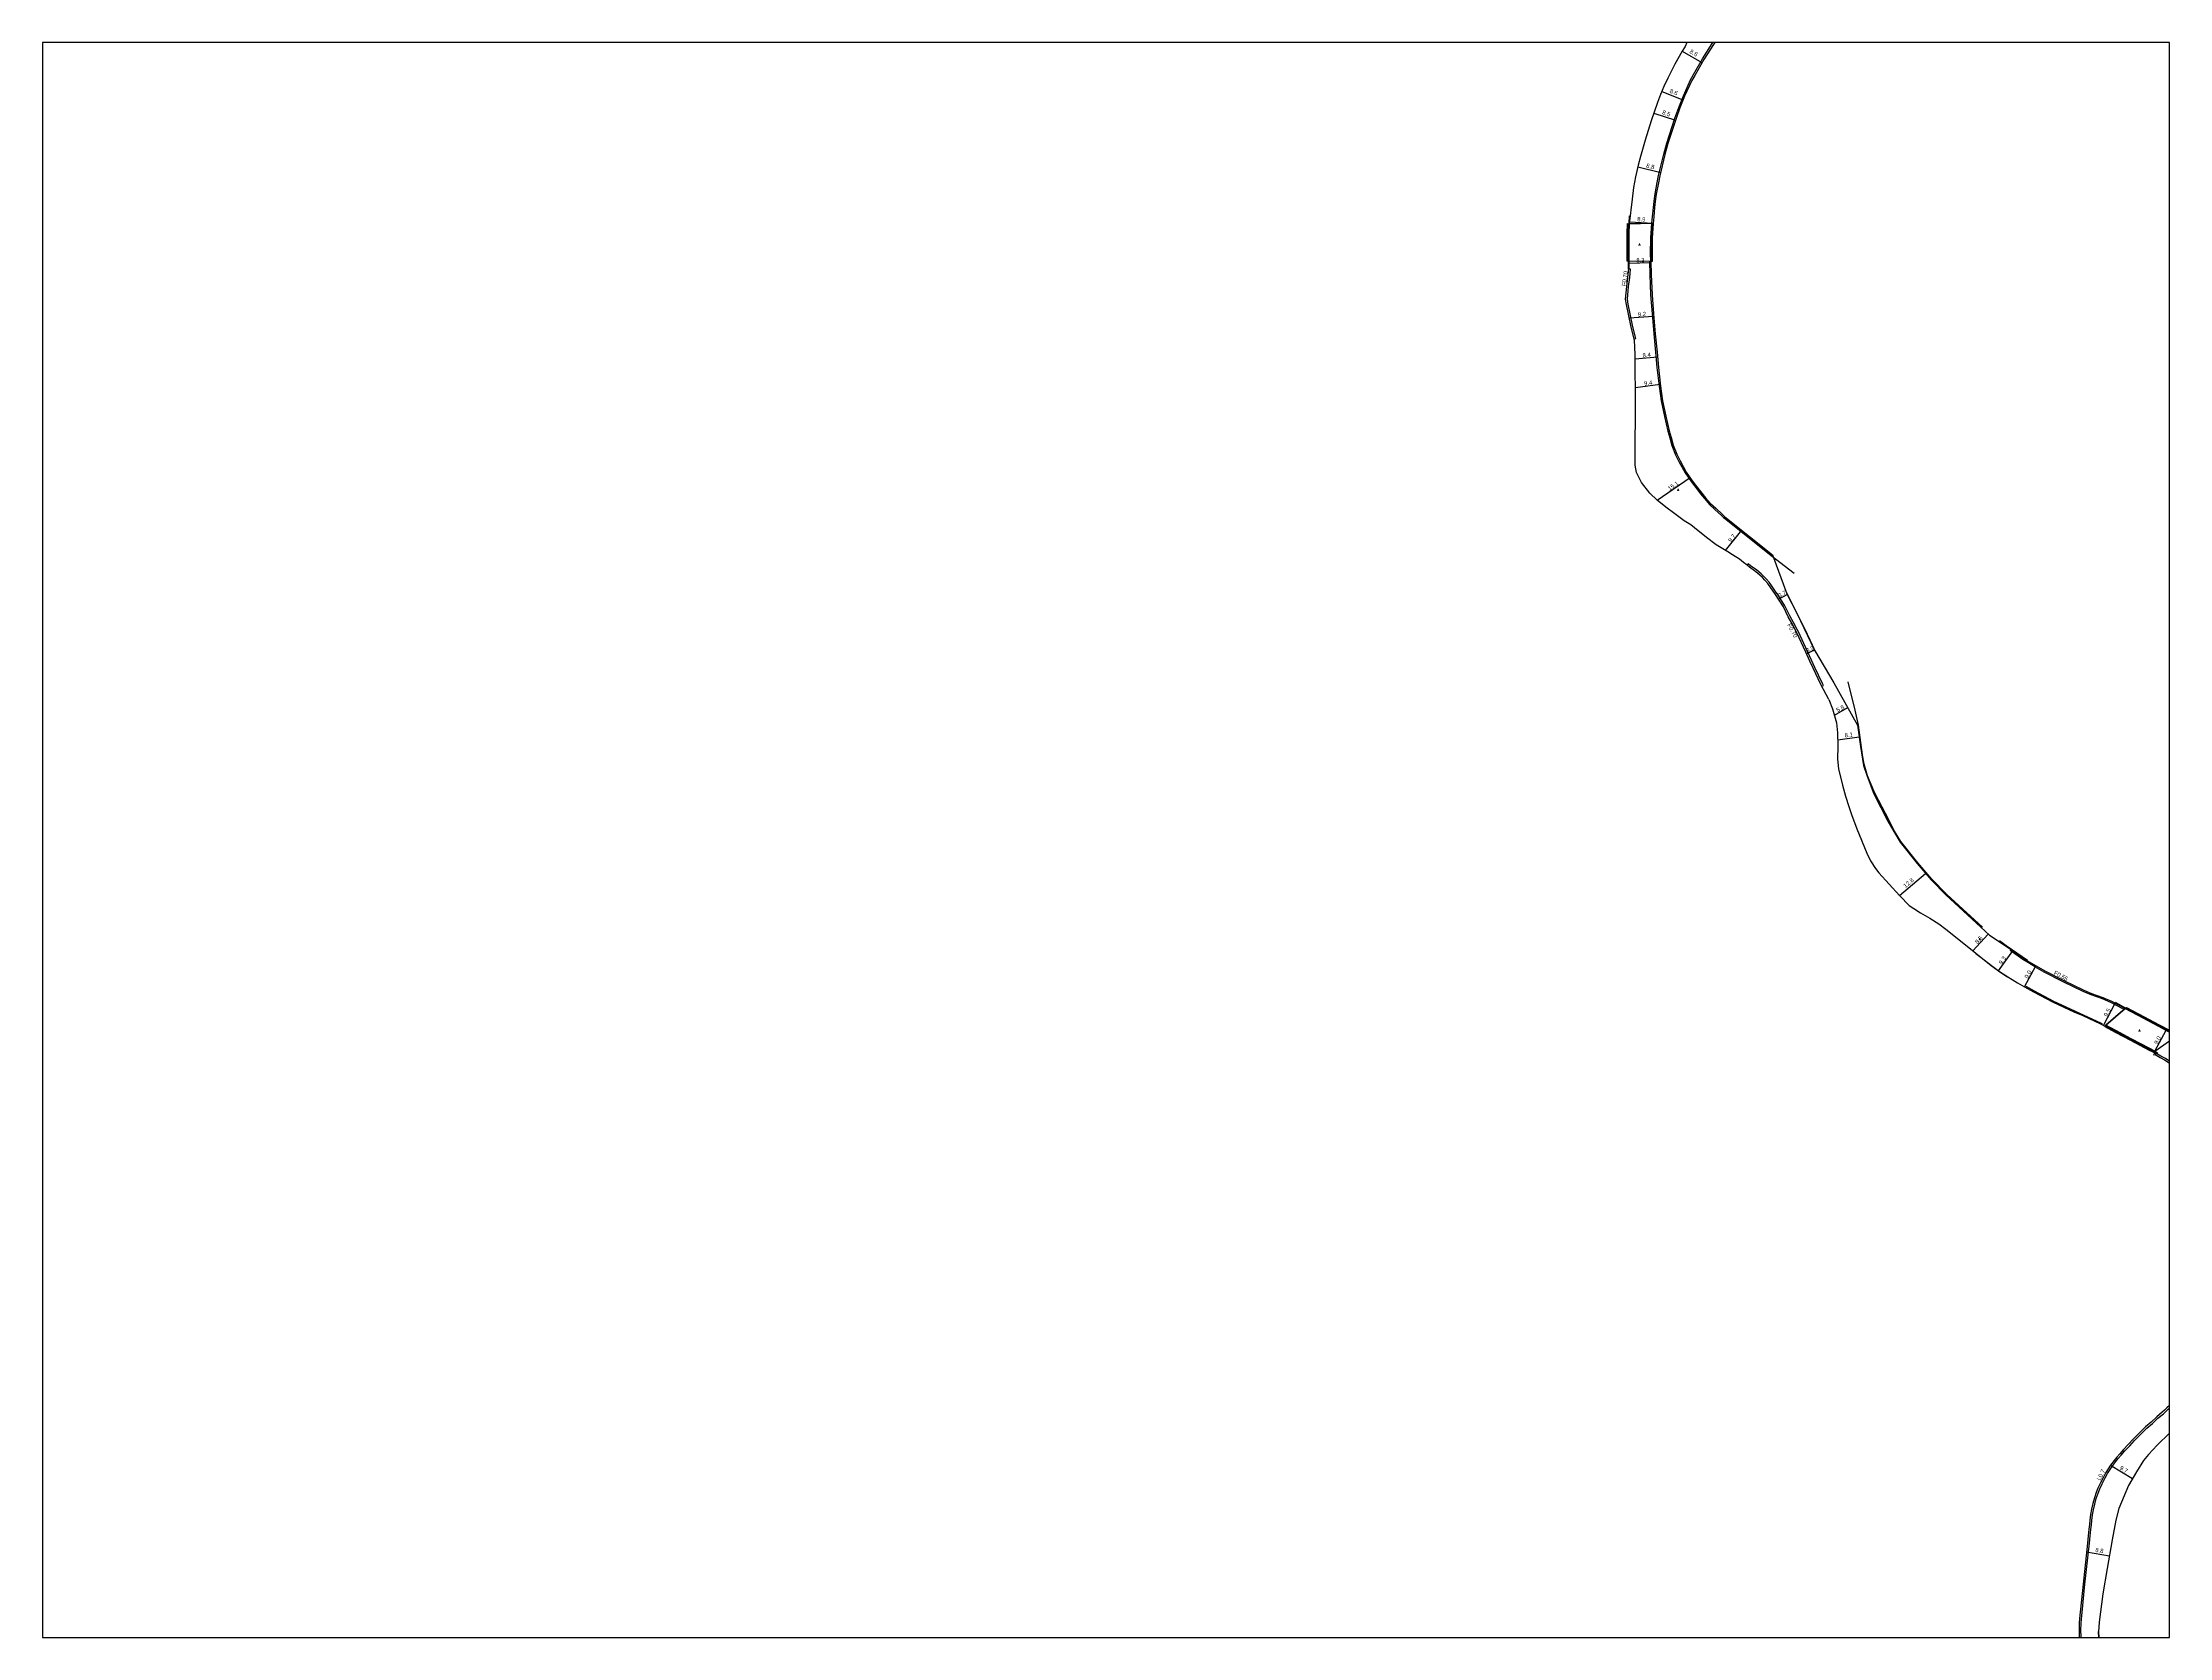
# Model space of a CAD drawing. Header units: metres. Extents: x -16000 to -12000, y -87000 to -84000.
# Drawn here: x -14400 to -13600, y -87000 to -86400 of the extents above; entities that cross this region are included whole.
import ezdxf

# ---------------------------------------------------------------- set-up
doc = ezdxf.new("R2010")
doc.units = ezdxf.units.M
doc.header["$LTSCALE"] = 2.5
for name, color, linetype in [('側溝・桝', 7, 'Continuous'), ('図郭', 7, 'Continuous'), ('幅員', 7, 'Continuous'), ('歩道・分離帯・安全施設', 7, 'Continuous'), ('舗装', 7, 'Continuous'), ('道路', 7, 'Continuous')]:
    doc.layers.add(name, color=color, linetype=linetype)
doc.styles.get("Standard").update_dxf_attribs({"font": ''})
doc.styles.add('YOKO_DECO', font='txt.shx', dxfattribs={"bigfont": 'extfont.shx'})
doc.styles.get('Standard').set_extended_font_data('@MS PGothic')

msp = doc.modelspace()

# ---------------------------------------------------------------- linework, layer by layer
at = {"layer": '側溝・桝'}
for points in [[(-13801.36, -86511.48), (-13800.68, -86511.31), (-13801.8, -86506.89), (-13802.85, -86502.08), (-13803.59, -86498.48), (-13803.88, -86496.53), (-13803.46, -86491.84), (-13802.98, -86488.43), (-13802.66, -86485.23), (-13803.36, -86485.16)], [(-13730.72, -86642.15), (-13730.1, -86641.83), (-13730.46, -86641.14), (-13733.34, -86635.1), (-13734.68, -86632.41), (-13736.2, -86629.07), (-13739.54, -86621.73), (-13740.06, -86620.76), (-13741.45, -86618.17), (-13742.76, -86615.72), (-13744.61, -86611.95), (-13747.6, -86607.31), (-13747.62, -86607.28), (-13747.9, -86606.88), (-13750.2, -86603.54), (-13750.54, -86603.05), (-13751.69, -86601.77), (-13752.64, -86600.71), (-13753.6, -86599.86), (-13755.18, -86598.55), (-13757.56, -86596.82), (-13758.41, -86596.15), (-13758.85, -86596.69)], [(-13617.24, -86763.01), (-13617.49, -86763.48), (-13622.08, -86761.09), (-13625.24, -86759.76), (-13629.49, -86758.19), (-13632.46, -86756.95), (-13639.98, -86753.37), (-13647.07, -86749.68), (-13650.37, -86747.84), (-13653.08, -86746.25), (-13655.18, -86744.92), (-13659.91, -86741.6), (-13659.6, -86741.16)], [(-13600, -86783.26), (-13600.6, -86782.82), (-13601.54, -86782.22), (-13603.26, -86781.31), (-13605.15, -86780.22)], [(-13633.21, -87000), (-13633.23, -86999.66), (-13633.3, -86997.24), (-13633.2, -86994.79), (-13633.1, -86992.93), (-13632.88, -86990.56), (-13631.78, -86979.98), (-13630.13, -86964.57), (-13629.86, -86961.79), (-13629.59, -86959.4), (-13629.38, -86957.61), (-13629.2, -86955.98), (-13628.96, -86953.87), (-13628.61, -86951.94), (-13628.13, -86949.8), (-13627.55, -86947.74), (-13626.87, -86945.67), (-13626.23, -86944.07), (-13625.35, -86942.19), (-13624.23, -86939.99), (-13623.31, -86938.28), (-13621.61, -86935.63), (-13620.29, -86933.9), (-13619.26, -86932.66), (-13618.19, -86931.43), (-13616.74, -86929.8), (-13614.96, -86927.86), (-13613.16, -86925.95), (-13611.56, -86924.31), (-13609.93, -86922.64), (-13608.5, -86921.3), (-13606.41, -86919.49), (-13604.32, -86917.56), (-13602.25, -86915.81), (-13601.37, -86915), (-13600.47, -86914.17), (-13600, -86913.72)]]:
    msp.add_lwpolyline(points, dxfattribs=at)
at = {"layer": '図郭'}
msp.add_lwpolyline([(-14400, -87000), (-13600, -87000), (-13600, -86400), (-14400, -86400)], close=True, dxfattribs=at)
at = {"layer": '幅員'}
for points in [[(-13783.27, -86403.28), (-13775.83, -86407.53)], [(-13790.96, -86418.36), (-13782.98, -86421.6)], [(-13793.91, -86426.6), (-13785.78, -86429.25)], [(-13799.98, -86446.79), (-13791.37, -86448.85)], [(-13803.1, -86467.47), (-13794.21, -86468)], [(-13724.77, -86662.34), (-13716.71, -86661.24)], [(-13701.48, -86720.89), (-13691.76, -86712.54)], [(-13673.92, -86741.66), (-13668.14, -86735.42)], [(-13664.25, -86749.24), (-13658.92, -86741.65)], [(-13605.46, -86779.48), (-13601.24, -86771.57)], [(-13622.19, -86935.22), (-13613.84, -86940.15)], [(-13631.18, -86967.76), (-13622.56, -86969.29)]]:
    msp.add_lwpolyline(points, dxfattribs=at)
at = {"layer": '幅員', "flags": 128}
for points in [[(-13803.36, -86483.05), (-13795.06, -86482.8)], [(-13803.23, -86503.61), (-13794.01, -86502.88)], [(-13800.99, -86518.99), (-13792.59, -86518.27)], [(-13800.84, -86529.77), (-13791.5, -86528.55)], [(-13792.71, -86572.17), (-13780.31, -86563.64)], [(-13766.97, -86591.1), (-13760.9, -86583.5)], [(-13747.09, -86609.39), (-13743.78, -86607.66)], [(-13733.51, -86628.59), (-13736.55, -86629.98)], [(-13726.03, -86653.01), (-13720.97, -86650.19)], [(-13654.58, -86755.19), (-13650.2, -86747.32)], [(-13624.76, -86769.81), (-13620.38, -86761.38)]]:
    msp.add_lwpolyline(points, dxfattribs=at)
at = {"layer": '歩道・分離帯・安全施設'}
for points in [[(-13794.66, -86467.96), (-13794.44, -86465.57), (-13794.1, -86462.04), (-13793.75, -86458.68), (-13793.48, -86456.91), (-13792.68, -86452.65), (-13792.15, -86450.06), (-13790.21, -86441.98), (-13789.07, -86437.82), (-13786.02, -86428.45), (-13784.56, -86424.39), (-13782.79, -86420.01), (-13780.09, -86414.09), (-13779.07, -86412.06), (-13775.69, -86406.11), (-13771.99, -86400.38), (-13771.72, -86400)], [(-13803.49, -86468.22), (-13803.7, -86472.15), (-13803.78, -86476.18), (-13803.81, -86480.27), (-13803.79, -86482.1)], [(-13803.28, -86465.15), (-13803.38, -86468)], [(-13794.81, -86482), (-13794.86, -86476.28), (-13794.52, -86468.33)], [(-13803.63, -86482.42), (-13803.61, -86485.21)], [(-13795.58, -86482.45), (-13795.44, -86487.31), (-13795.14, -86494.91), (-13794.6, -86502.04), (-13794, -86509.63), (-13793.26, -86516.48), (-13792.77, -86522.25), (-13791.92, -86529.33), (-13791.21, -86534.81), (-13789.99, -86540.69), (-13788.68, -86546.19), (-13787.93, -86548.72), (-13787.22, -86551.59), (-13785.8, -86555.06), (-13784.55, -86557.6), (-13782.16, -86561.87), (-13779.89, -86565.16), (-13778.71, -86566.77), (-13776.35, -86569.8), (-13774.86, -86571.55), (-13773, -86573.74), (-13770.98, -86575.61), (-13768.48, -86577.91), (-13767.68, -86578.66), (-13766.92, -86579.36), (-13749.81, -86593.03), (-13741.15, -86599.63)], [(-13733.07, -86629.52), (-13734.3, -86626.71), (-13737.03, -86620.86), (-13740.28, -86614.27), (-13743.84, -86607.22)], [(-13670.37, -86732.74), (-13683.72, -86720.45), (-13689.38, -86714.68), (-13694.61, -86708.6), (-13701.02, -86700.54), (-13703.37, -86696.64), (-13705.46, -86692.65), (-13710.85, -86682.44), (-13713.57, -86675.9), (-13714.82, -86671.53), (-13715.44, -86667.94), (-13716.91, -86656.75), (-13718.18, -86651.17), (-13720.84, -86640.49)], [(-13672.82, -86742.65), (-13670.88, -86744.26), (-13667.04, -86747.2), (-13664.25, -86749.24), (-13661.9, -86750.82), (-13660.89, -86751.51)], [(-13653.38, -86745.29), (-13657.38, -86742.63), (-13661.48, -86739.77), (-13663.99, -86737.87)], [(-13654.07, -86755.01), (-13650.9, -86756.78), (-13643.58, -86760.6), (-13635.75, -86764.32), (-13632.43, -86765.71), (-13625.72, -86768.86), (-13625.29, -86769.08)], [(-13616.05, -86763.48), (-13620.35, -86761.19)], [(-13600, -86771.87), (-13604.91, -86769.25), (-13609.13, -86767.02), (-13615.74, -86763.53)], [(-13623.99, -86769.97), (-13620.01, -86772.04), (-13610.05, -86777.37), (-13605.78, -86779.64)], [(-13605.48, -86779.85), (-13606.05, -86781.05)], [(-13604.68, -86779.97), (-13604.66, -86780.21)], [(-13604.64, -86927.66), (-13600, -86923.19)], [(-13626.54, -87000), (-13626.65, -86997.87), (-13626.62, -86997.45)]]:
    msp.add_lwpolyline(points, dxfattribs=at)
at = {"layer": '舗装'}
for points in [[(-13794.75, -86467.98), (-13803.18, -86468.15)], [(-13795.07, -86482.43), (-13803.36, -86482.31)], [(-13623.88, -86769.72), (-13616.67, -86763.4)], [(-13605.46, -86779.48), (-13600, -86775.53)]]:
    msp.add_lwpolyline(points, dxfattribs=at)
at = {"layer": '道路'}
for points in [[(-13781.59, -86400), (-13782.16, -86401.44), (-13783.27, -86403.28), (-13786.1, -86408.18), (-13788.74, -86413.39), (-13790.23, -86416.51), (-13791.41, -86419.51), (-13792.55, -86422.62), (-13794.89, -86429.49), (-13797.2, -86436.75), (-13798.9, -86442.87), (-13799.83, -86446.11), (-13800.82, -86450.53), (-13801.54, -86454.5), (-13802.14, -86458.89), (-13803.18, -86468.15), (-13803.37, -86471.98), (-13803.37, -86478.96), (-13803.36, -86482.31), (-13803.36, -86485.16)], [(-13771.01, -86400), (-13771.51, -86400.71), (-13775.19, -86406.41), (-13778.58, -86412.35), (-13779.65, -86414.34), (-13782.43, -86420.22), (-13784.2, -86424.6), (-13785.57, -86428.6), (-13788.62, -86437.95), (-13789.76, -86442.1), (-13791.69, -86450.17), (-13792.22, -86452.74), (-13793.01, -86456.99), (-13793.29, -86458.74), (-13793.63, -86462.09), (-13793.98, -86465.61), (-13794.21, -86468.03), (-13794.75, -86467.98), (-13795.07, -86473.52), (-13795.17, -86479.45), (-13795.08, -86482.16), (-13795.07, -86482.43)], [(-13803.36, -86482.31), (-13803.37, -86478.96), (-13803.37, -86471.98), (-13803.18, -86468.15)], [(-13752.2, -86602.24), (-13753.13, -86601.21), (-13754.05, -86600.39), (-13755.6, -86599.1), (-13757.98, -86597.38), (-13758.9, -86596.65), (-13760.24, -86595.58), (-13761.73, -86594.39), (-13764.4, -86592.71), (-13766.13, -86591.62), (-13770.45, -86588.91), (-13774.16, -86586.2), (-13778.71, -86582.57), (-13780, -86581.46), (-13782.52, -86579.94), (-13786, -86577.36), (-13789.38, -86574.82), (-13792.71, -86572.17), (-13795.45, -86569.5), (-13798.54, -86565.54), (-13800.46, -86561.76), (-13800.96, -86558.97), (-13800.81, -86532.33), (-13800.93, -86522.22), (-13801.02, -86517.3), (-13801.22, -86512.03), (-13802.48, -86507.05), (-13803.53, -86502.22), (-13804.28, -86498.6), (-13804.58, -86496.55), (-13804.15, -86491.76), (-13803.67, -86488.35), (-13803.36, -86485.16)], [(-13795.07, -86482.43), (-13794.92, -86487.29), (-13794.62, -86494.88), (-13794.08, -86502), (-13793.49, -86509.58), (-13792.75, -86516.44), (-13792.25, -86522.2), (-13791.41, -86529.27), (-13790.7, -86534.73), (-13789.49, -86540.57), (-13788.18, -86546.05), (-13787.43, -86548.59), (-13786.72, -86551.43), (-13785.33, -86554.85), (-13784.09, -86557.36), (-13781.72, -86561.59), (-13779.47, -86564.86), (-13778.3, -86566.46), (-13775.94, -86569.47), (-13774.47, -86571.22), (-13772.63, -86573.38), (-13770.63, -86575.23), (-13768.13, -86577.53), (-13767.33, -86578.28), (-13766.58, -86578.97), (-13749.37, -86592.71), (-13743.92, -86607.38), (-13740.14, -86614.66), (-13733.51, -86628.59), (-13726.18, -86640.82), (-13717.32, -86656.76)], [(-13728.11, -86647.09), (-13731.08, -86641.46), (-13733.96, -86635.41), (-13735.31, -86632.71), (-13736.83, -86629.36), (-13740.17, -86622.03), (-13740.67, -86621.08), (-13742.06, -86618.49), (-13743.37, -86616.04), (-13745.22, -86612.3), (-13748.18, -86607.7), (-13748.2, -86607.68), (-13748.47, -86607.28), (-13750.77, -86603.93), (-13751.08, -86603.49), (-13752.2, -86602.24)], [(-13728.11, -86647.09), (-13726.69, -86650.63), (-13725.22, -86655.95), (-13724.81, -86659.65), (-13724.74, -86664.64), (-13724.86, -86669.57), (-13724.46, -86673.19), (-13723.01, -86679.34), (-13721.8, -86683.54), (-13720.62, -86687.45), (-13719.64, -86690.36), (-13717.55, -86695.78), (-13713.87, -86705.01), (-13712.51, -86707.8), (-13710.63, -86710.71), (-13709.35, -86712.31), (-13701.48, -86720.89), (-13700.2, -86722.29), (-13699.21, -86723.44), (-13697.88, -86724.6), (-13696.13, -86725.78), (-13693.6, -86727.38), (-13690.19, -86729.38), (-13686.71, -86731.5), (-13684.11, -86733.55), (-13681.75, -86735.47), (-13672.77, -86742.57), (-13670.82, -86744.21), (-13666.95, -86747.16), (-13664.38, -86749.08), (-13662.61, -86750.3), (-13660.81, -86751.49), (-13659.12, -86752.47), (-13657.13, -86753.7)], [(-13717.32, -86656.76), (-13716.21, -86664.88), (-13715.11, -86671.95), (-13713.67, -86675.96), (-13711.21, -86682.62), (-13705.92, -86692.95), (-13703.72, -86696.84), (-13701.35, -86700.77), (-13694.92, -86708.85), (-13689.68, -86714.95), (-13684.01, -86720.74), (-13667.72, -86735.81), (-13659.6, -86741.16), (-13654.88, -86744.48), (-13652.8, -86745.79), (-13650.11, -86747.38), (-13646.82, -86749.21), (-13639.74, -86752.9), (-13632.24, -86756.46), (-13629.29, -86757.7), (-13625.05, -86759.26), (-13621.86, -86760.61), (-13617.24, -86763.01), (-13616.67, -86763.4), (-13609.81, -86767.03), (-13604.42, -86769.88), (-13600, -86772.24)], [(-13657.13, -86753.7), (-13654.58, -86755.19), (-13651.09, -86757.13), (-13643.76, -86760.96), (-13635.91, -86764.68), (-13632.59, -86766.07), (-13625.9, -86769.21), (-13624.25, -86770.07), (-13623.88, -86769.72)], [(-13600, -86772.24), (-13604.42, -86769.88), (-13609.81, -86767.03), (-13616.67, -86763.4), (-13623.88, -86769.72), (-13620.16, -86771.7), (-13614.35, -86774.77), (-13607.37, -86778.46), (-13605.46, -86779.48), (-13600, -86775.53)], [(-13600, -86772.24), (-13604.42, -86769.88), (-13609.81, -86767.03), (-13616.67, -86763.4), (-13616.18, -86762.98)], [(-13616.18, -86762.98), (-13609.53, -86766.5), (-13604.14, -86769.35), (-13600, -86771.56)], [(-13605.46, -86779.48), (-13607.37, -86778.46), (-13614.35, -86774.77), (-13620.16, -86771.7), (-13623.88, -86769.72)], [(-13623.88, -86769.72), (-13620.16, -86771.7), (-13614.35, -86774.77), (-13607.37, -86778.46), (-13605.46, -86779.48), (-13604.93, -86779.76), (-13605.37, -86780.7), (-13603.52, -86781.78), (-13601.81, -86782.69), (-13600.91, -86783.27), (-13600, -86783.93)], [(-13600, -86912.73), (-13600.96, -86913.66), (-13601.85, -86914.48), (-13602.72, -86915.28), (-13604.79, -86917.03), (-13606.88, -86918.96), (-13608.97, -86920.77), (-13610.43, -86922.13), (-13612.07, -86923.82), (-13613.67, -86925.46), (-13615.48, -86927.37), (-13617.27, -86929.32), (-13618.72, -86930.97), (-13619.8, -86932.22), (-13620.83, -86933.48), (-13622.19, -86935.22), (-13623.92, -86937.92), (-13624.86, -86939.66), (-13625.99, -86941.88), (-13626.88, -86943.79), (-13627.53, -86945.42), (-13628.22, -86947.53), (-13628.82, -86949.63), (-13629.31, -86951.79), (-13629.67, -86953.76), (-13629.91, -86955.9), (-13630.09, -86957.53), (-13630.29, -86959.32), (-13630.57, -86961.72), (-13630.83, -86964.5), (-13632.49, -86979.9), (-13633.59, -86990.49), (-13633.81, -86992.88), (-13633.9, -86994.76), (-13634.01, -86997.23), (-13633.94, -86999.7), (-13633.92, -87000)], [(-13600, -86923.13), (-13604.66, -86927.62), (-13607.91, -86931.23), (-13609.77, -86933.48), (-13612.4, -86937.71), (-13615.45, -86942.87), (-13619.08, -86951.54), (-13620.18, -86955.89), (-13621.51, -86963.33), (-13623.42, -86974.1), (-13625.02, -86983.59), (-13626.5, -86994.24), (-13626.69, -86997.87), (-13626.59, -87000)]]:
    msp.add_lwpolyline(points, dxfattribs=at)
for points in [[(-13803.36, -86482.31), (-13804.01, -86482.31), (-13804.02, -86478.96), (-13804.02, -86471.96), (-13803.83, -86468.12), (-13803.18, -86468.15), (-13803.37, -86471.98), (-13803.37, -86478.96)], [(-13803.36, -86482.31), (-13803.37, -86478.96), (-13803.37, -86471.98), (-13803.18, -86468.15), (-13794.75, -86467.98), (-13795.07, -86473.52), (-13795.17, -86479.45), (-13795.08, -86482.16), (-13795.07, -86482.43)], [(-13795.07, -86482.43), (-13795.08, -86482.16), (-13795.17, -86479.45), (-13795.07, -86473.52), (-13794.75, -86467.98), (-13794.21, -86468.03), (-13794.54, -86473.54), (-13794.63, -86479.45), (-13794.53, -86482.42)], [(-13606.05, -86779.87), (-13605.46, -86779.48), (-13607.37, -86778.46), (-13614.35, -86774.77), (-13620.16, -86771.7), (-13623.88, -86769.72), (-13624.35, -86770.16), (-13620.45, -86772.25), (-13614.64, -86775.32), (-13607.66, -86779.01)]]:
    msp.add_lwpolyline(points, close=True, dxfattribs=at)

# ---------------------------------------------------------------- texts
at = {"layer": '側溝・桝'}
for s, rotation, p in [('F0.70', 81.8942, (-13804.45, -86491.71)), ('F0.70', 298.14109, (-13743.85, -86619.08)), ('F0.55', 332, (-13643.68, -86750.48)), ('L0.7', 63, (-13626.04, -86941.1))]:
    msp.add_text(s, height=1.6, rotation=rotation, dxfattribs=at).set_placement(p)
at = {"layer": '幅員'}
for s, rotation, p in [('8.6', 330, (-13780.67, -86403.83)), ('8.6', 338, (-13788.17, -86418.8)), ('8.5', 342, (-13790.93, -86426.92)), ('8.8', 347, (-13796.92, -86447.02)), ('8.9', 357, (-13800.21, -86467.2)), ('8.3', 1.74343, (-13800.5, -86482.72)), ('9.2', 4.49094, (-13799.91, -86503.1)), ('8.4', 4.89473, (-13798.12, -86518.49)), ('9.4', 7.40764, (-13797.49, -86529.08)), ('15.1', 34.53916, (-13788, -86568.63)), ('9.7', 51.38519, (-13764.92, -86588.13)), ('3.7', 27.45629, (-13746.68, -86608.89)), ('3.3', 24.47645, (-13736.3, -86629.59)), ('5.8', 29.06023, (-13724.75, -86652.01)), ('8.1', 8, (-13722.02, -86661.43)), ('12.8', 41, (-13699.26, -86718.14)), ('8.5', 47, (-13672.17, -86739.25)), ('9.3', 55, (-13663.07, -86746.97)), ('9.0', 60.91394, (-13653.24, -86752.27)), ('9.5', 62.52514, (-13623.38, -86766.61)), ('9.0', 62, (-13604.52, -86777.04)), ('9.7', 329, (-13618.9, -86936.68)), ('8.8', 350, (-13627.98, -86967.78))]:
    msp.add_text(s, height=1.6, rotation=rotation, dxfattribs=at).set_placement(p)
at = {"layer": '舗装', "style": 'YOKO_DECO'}
for p in [(-13799.61, -86476.31, 347.05), (-13785.09, -86568.69, 346.47), (-13671.61, -86737.73, 346.45), (-13611.58, -86772.02, 344.28)]:
    msp.add_text('A', height=0.75, dxfattribs=at).set_placement(p)

doc.saveas('drawing.dxf')
